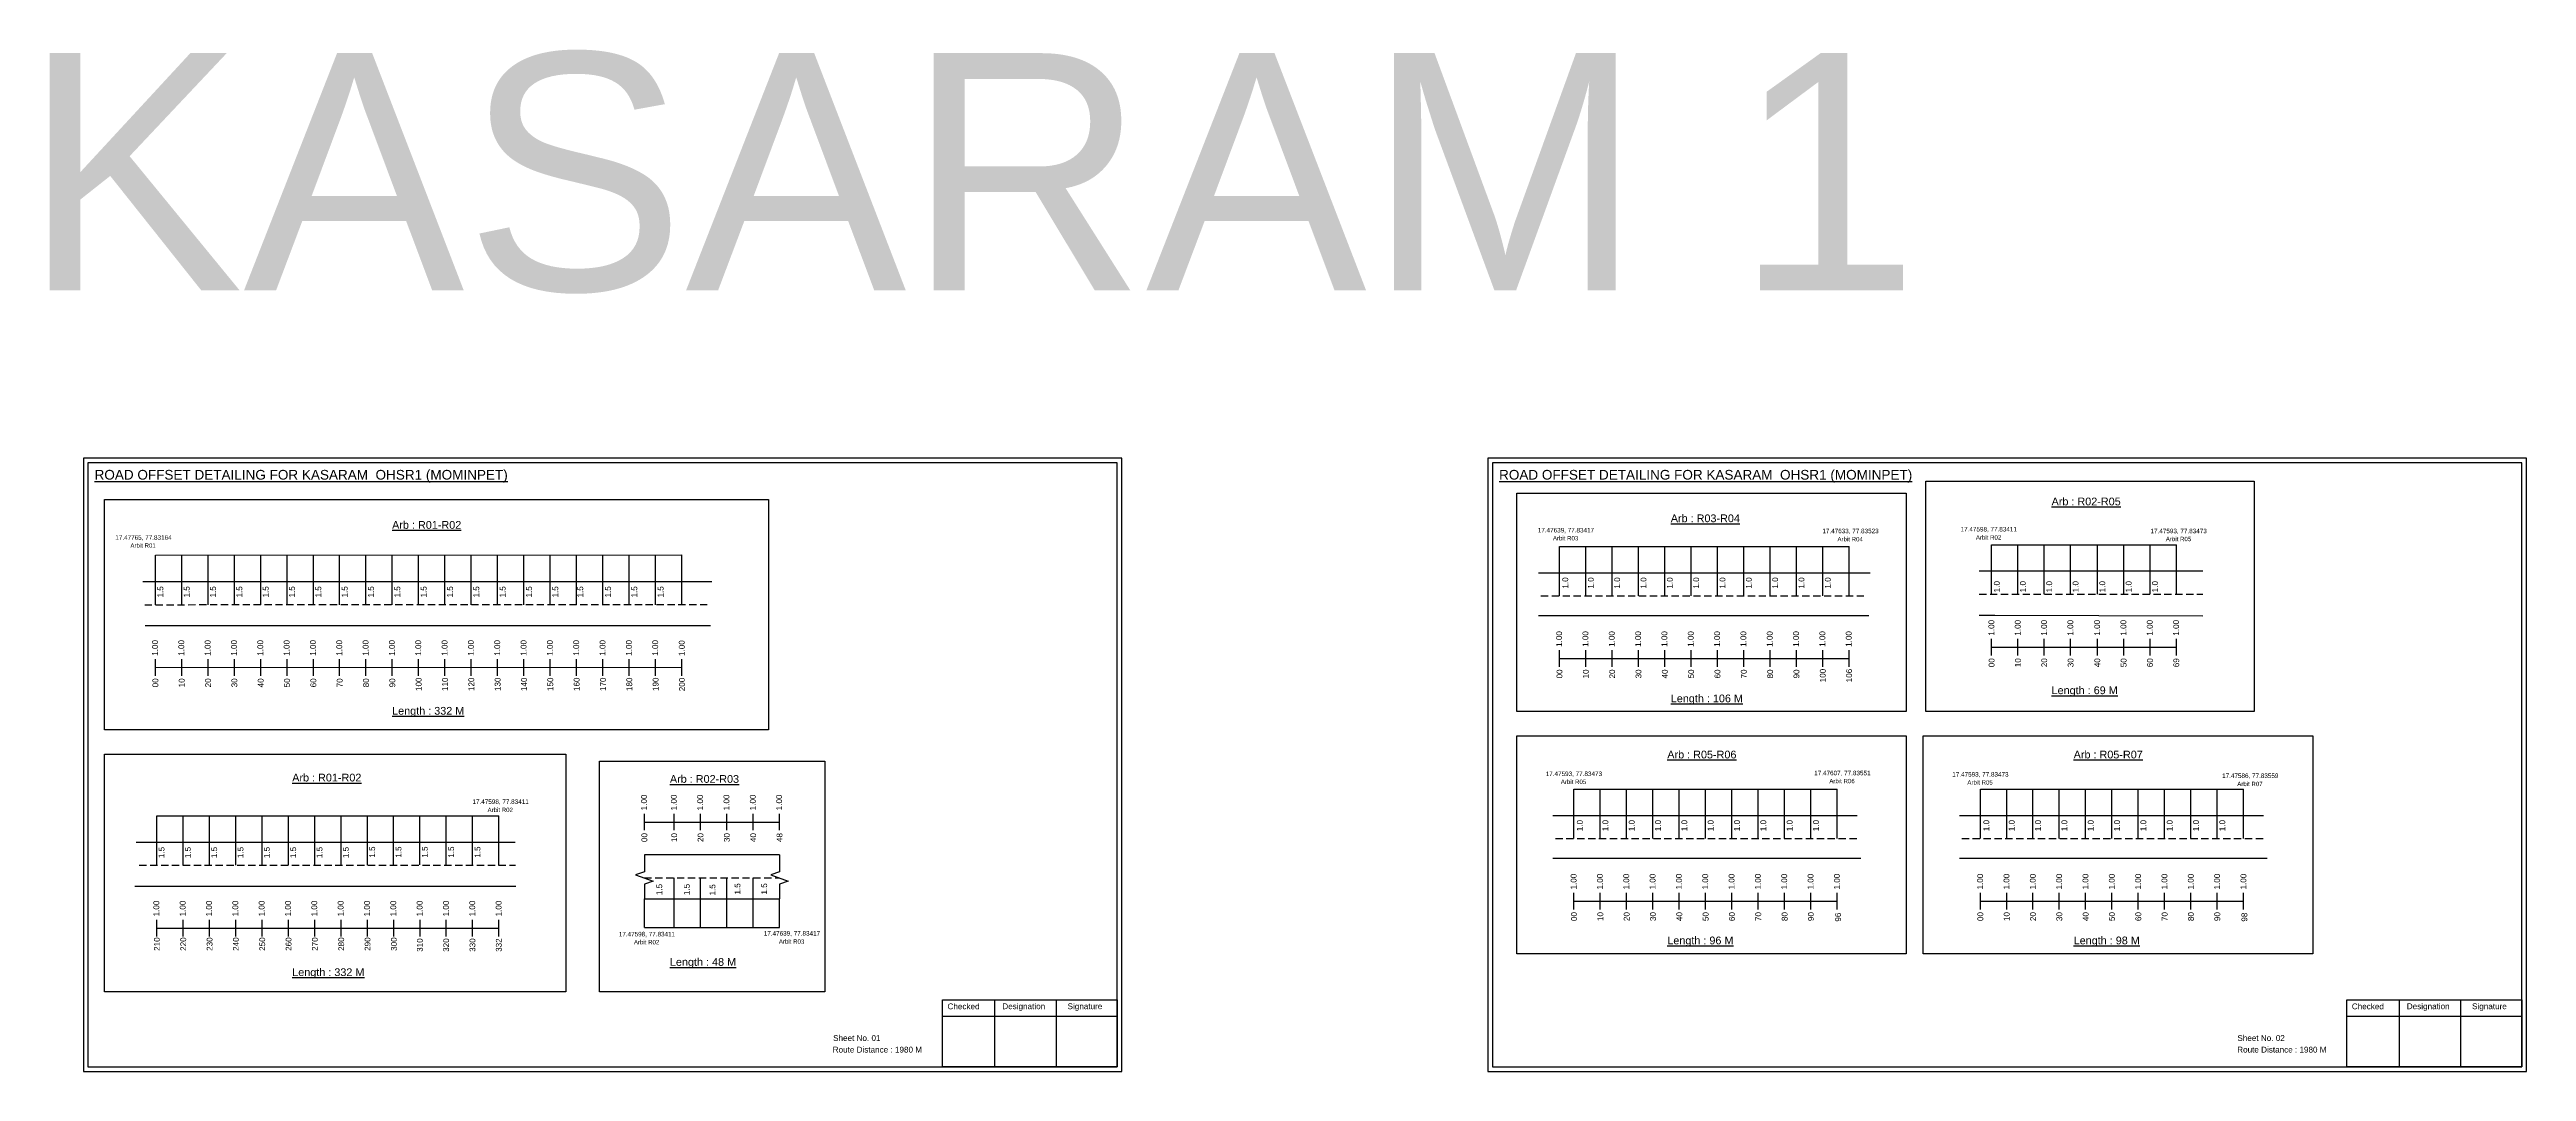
# Model space of a CAD drawing. Header units: inches. Extents: x 2512 to 6592, y 164 to 3090.
# Drawn here: x 2536 to 3815, y 954 to 1482 of the extents above; entities that cross this region are included whole.
import ezdxf

# ---------------------------------------------------------------- set-up
doc = ezdxf.new("R2010")
doc.units = ezdxf.units.IN
doc.header["$MEASUREMENT"] = 0
doc.linetypes.add('DASHED2', pattern=[0.375, 0.25, -0.125])
for name, color, linetype in [('PDF_Geometry', 7, 'Continuous'), ('PDF_Text', 5, 'Continuous'), ('pipe', 5, 'Continuous')]:
    doc.layers.add(name, color=color, linetype=linetype)
doc.styles.add('PDF Arial', font='arial.ttf')
doc.styles.get("Standard").update_dxf_attribs({"font": 'arial.ttf'})

msp = doc.modelspace()

# ---------------------------------------------------------------- linework, layer by layer
at = {"color": 5}
for p, q in [((2590.2, 1221), (2862.2, 1221.2)), ((3315.5, 1225.6), (3465.1, 1225.6)), ((3538.7, 1226.4), (3634.2, 1226.4)), ((3323, 1100.3), (3459, 1100.3)), ((3532.9, 1100.3), (3668.9, 1100.3)), ((2590.9, 1086.5), (2767.7, 1086.5)), ((2842.8, 1028.8), (2912.6, 1028.8))]:
    msp.add_line(p, q, dxfattribs=at)
for p, q in [((2590.2, 1195.5), (2590.2, 1221.1)), ((2603.8, 1195.5), (2603.8, 1221.1)), ((2617.4, 1195.5), (2617.4, 1221.1)), ((2631, 1195.5), (2631, 1221.1)), ((2644.6, 1195.5), (2644.6, 1221.1)), ((2658.2, 1195.5), (2658.2, 1221.1)), ((2671.8, 1195.5), (2671.8, 1221.1)), ((2685.4, 1195.5), (2685.4, 1221.1)), ((2699, 1195.5), (2699, 1221.1)), ((2712.6, 1195.5), (2712.6, 1221.1)), ((2726.2, 1195.5), (2726.2, 1221.1)), ((2739.8, 1195.5), (2739.8, 1221.1)), ((2753.4, 1195.5), (2753.4, 1221.1)), ((2767, 1195.5), (2767, 1221.1)), ((2780.6, 1195.5), (2780.6, 1221.1)), ((2794.2, 1195.5), (2794.2, 1221.1)), ((2807.8, 1195.5), (2807.8, 1221.1)), ((2821.4, 1195.5), (2821.4, 1221.1)), ((2835, 1195.5), (2835, 1221.1)), ((2848.6, 1195.5), (2848.6, 1221.1)), ((2862.2, 1195.7), (2862.2, 1221.2)), ((3315.5, 1200.1), (3315.5, 1225.6)), ((3329.1, 1200.1), (3329.1, 1225.6)), ((3342.7, 1200.1), (3342.7, 1225.6)), ((3356.3, 1200.1), (3356.3, 1225.6)), ((3369.9, 1200.1), (3369.9, 1225.6)), ((3383.5, 1200.1), (3383.5, 1225.6)), ((3397.1, 1200.1), (3397.1, 1225.6)), ((3410.7, 1200.1), (3410.7, 1225.6)), ((3424.3, 1200.1), (3424.3, 1225.6)), ((3437.9, 1200.1), (3437.9, 1225.6)), ((3451.5, 1200.1), (3451.5, 1225.6)), ((3465.1, 1200.1), (3465.1, 1225.6)), ((3538.7, 1200.9), (3538.7, 1226.4)), ((3552.3, 1200.9), (3552.3, 1226.4)), ((3565.9, 1200.9), (3565.9, 1226.4)), ((3579.5, 1200.9), (3579.5, 1226.4)), ((3593.4, 1200.9), (3593.4, 1226.4)), ((3607, 1200.9), (3607, 1226.4)), ((3620.6, 1200.9), (3620.6, 1226.4)), ((3634.2, 1200.9), (3634.2, 1226.4)), ((2583.8, 1207.4), (2877.6, 1207.4)), ((3304.6, 1212), (3476, 1212)), ((3647.8, 1212.8), (3532.3, 1212.8)), ((3532.3, 1190.1), (3540.4, 1190.1)), ((3540.4, 1190.1), (3647.8, 1189.8)), ((2585, 1184.8), (2877, 1184.8)), ((3475.3, 1189.8), (3304.6, 1189.8)), ((3323, 1074.8), (3323, 1100.3)), ((3336.6, 1074.8), (3336.6, 1100.3)), ((3350.2, 1074.8), (3350.2, 1100.3)), ((3363.8, 1074.8), (3363.8, 1100.3)), ((3377.4, 1074.8), (3377.4, 1100.3)), ((3391, 1074.8), (3391, 1100.3)), ((3404.6, 1074.8), (3404.6, 1100.3)), ((3418.2, 1074.8), (3418.2, 1100.3)), ((3431.8, 1074.8), (3431.8, 1100.3)), ((3445.4, 1074.8), (3445.4, 1100.3)), ((3459, 1074.8), (3459, 1100.3)), ((3532.9, 1074.8), (3532.9, 1100.3)), ((3546.5, 1074.8), (3546.5, 1100.3)), ((3560.1, 1074.8), (3560.1, 1100.3)), ((3573.7, 1074.8), (3573.7, 1100.3)), ((3587.3, 1074.8), (3587.3, 1100.3)), ((3600.9, 1074.8), (3600.9, 1100.3)), ((3614.5, 1074.8), (3614.5, 1100.3)), ((3628.1, 1074.8), (3628.1, 1100.3)), ((3641.7, 1074.8), (3641.7, 1100.3)), ((3655.3, 1074.8), (3655.3, 1100.3)), ((3668.9, 1074.8), (3668.9, 1100.3)), ((2590.9, 1060.9), (2590.9, 1086.5)), ((2604.5, 1060.9), (2604.5, 1086.5)), ((2618.1, 1060.9), (2618.1, 1086.5)), ((2631.7, 1060.9), (2631.7, 1086.5)), ((2645.3, 1060.9), (2645.3, 1086.5)), ((2658.9, 1060.9), (2658.9, 1086.5)), ((2672.5, 1060.9), (2672.5, 1086.5)), ((2686.1, 1060.9), (2686.1, 1086.5)), ((2699.7, 1060.9), (2699.7, 1086.5)), ((2713.2, 1061.1), (2713.2, 1086.6)), ((2726.8, 1061.1), (2726.8, 1086.6)), ((2740.4, 1061.1), (2740.4, 1086.6)), ((2754, 1061.1), (2754, 1086.6)), ((2767.7, 1060.9), (2767.7, 1086.5)), ((3312.1, 1086.7), (3469.3, 1086.7)), ((3522.1, 1086.7), (3679.2, 1086.7)), ((2580.2, 1072.8), (2776, 1072.8)), ((2912.6, 1066.3), (2842.8, 1066.3)), ((3471.1, 1064.5), (3312.1, 1064.5)), ((3681, 1064.5), (3522.1, 1064.5)), ((2579.6, 1050.1), (2776.4, 1050.2)), ((2858.2, 1028.8), (2858.2, 1054.4)), ((2871.8, 1028.8), (2871.8, 1054.4)), ((2885.4, 1028.8), (2885.4, 1054.4)), ((2899, 1028.8), (2899, 1054.4)), ((2842.8, 1043.6), (2912.6, 1043.6)), ((2842.8, 1028.8), (2842.8, 1043.6)), ((2912.6, 1028.8), (2912.6, 1043.6))]:
    msp.add_line(p, q)
at = {"linetype": 'DASHED2', "ltscale": 15}
for p, q in [((2584.7, 1195.5), (2875.3, 1195.6)), ((3305.9, 1200.1), (3473.5, 1200.1)), ((3532.3, 1200.9), (3647.8, 1200.9)), ((3313.4, 1074.8), (3469.3, 1074.8)), ((3523.3, 1074.8), (3679.2, 1074.8)), ((2581.9, 1060.9), (2776.2, 1060.9)), ((2842.8, 1054.4), (2912.6, 1054.4))]:
    msp.add_line(p, q, dxfattribs=at)
at = {"color": 217, "true_color": 0x93278f}
for p, q in [((3538.7, 1169.2), (3538.7, 1177.8)), ((3552.3, 1169.2), (3552.3, 1177.8)), ((3565.9, 1169.2), (3565.9, 1177.8)), ((3579.5, 1169.2), (3579.5, 1177.8)), ((3593.4, 1169.2), (3593.4, 1177.8)), ((3607, 1169.2), (3607, 1177.8)), ((3620.6, 1169.2), (3620.6, 1177.8)), ((3634.2, 1169.2), (3634.2, 1177.8)), ((2590.2, 1158.8), (2590.2, 1167.4)), ((2603.8, 1158.8), (2603.8, 1167.4)), ((2617.4, 1158.8), (2617.4, 1167.4)), ((2631, 1158.8), (2631, 1167.4)), ((2644.6, 1158.8), (2644.6, 1167.4)), ((2658.2, 1158.8), (2658.2, 1167.4)), ((2671.8, 1158.8), (2671.8, 1167.4)), ((2685.4, 1158.8), (2685.4, 1167.4)), ((2699, 1158.8), (2699, 1167.4)), ((2712.6, 1158.8), (2712.6, 1167.4)), ((2726.2, 1158.8), (2726.2, 1167.4)), ((2739.8, 1158.8), (2739.8, 1167.4)), ((2753.4, 1158.8), (2753.4, 1167.4)), ((2767, 1158.8), (2767, 1167.4)), ((2780.6, 1158.8), (2780.6, 1167.4)), ((2794.2, 1158.8), (2794.2, 1167.4)), ((2807.8, 1158.8), (2807.8, 1167.4)), ((2821.4, 1158.8), (2821.4, 1167.4)), ((2835, 1158.8), (2835, 1167.4)), ((2848.6, 1158.8), (2848.6, 1167.4)), ((2862.2, 1158.7), (2862.2, 1167.3)), ((3315.5, 1163.4), (3315.5, 1172)), ((3315.5, 1167.7), (3465.1, 1167.7)), ((3329.1, 1163.4), (3329.1, 1172)), ((3342.7, 1163.4), (3342.7, 1172)), ((3356.3, 1163.4), (3356.3, 1172)), ((3369.9, 1163.4), (3369.9, 1172)), ((3383.5, 1163.4), (3383.5, 1172)), ((3397.1, 1163.4), (3397.1, 1172)), ((3410.7, 1163.4), (3410.7, 1172)), ((3424.3, 1163.4), (3424.3, 1172)), ((3437.9, 1163.4), (3437.9, 1172)), ((3451.5, 1163.4), (3451.5, 1172)), ((3465.1, 1163.4), (3465.1, 1172)), ((3538.7, 1173.5), (3634.2, 1173.5)), ((2590.2, 1163.1), (2862.2, 1163.2)), ((2842.8, 1079), (2842.8, 1087.5)), ((2842.8, 1083.2), (2912.6, 1083.2)), ((2858.2, 1079), (2858.2, 1087.5)), ((2871.8, 1079), (2871.8, 1087.5)), ((2885.4, 1079), (2885.4, 1087.5)), ((2899, 1079), (2899, 1087.5)), ((2912.6, 1079), (2912.6, 1087.5)), ((3323, 1038.1), (3323, 1046.7)), ((3323, 1042.4), (3459, 1042.4)), ((3336.6, 1038.1), (3336.6, 1046.7)), ((3350.2, 1038.1), (3350.2, 1046.7)), ((3363.8, 1038.1), (3363.8, 1046.7)), ((3377.4, 1038.1), (3377.4, 1046.7)), ((3391, 1038.1), (3391, 1046.7)), ((3404.6, 1038.1), (3404.6, 1046.7)), ((3418.2, 1038.1), (3418.2, 1046.7)), ((3431.8, 1038.1), (3431.8, 1046.7)), ((3445.4, 1038.1), (3445.4, 1046.7)), ((3459, 1038.1), (3459, 1046.7)), ((3532.9, 1038.1), (3532.9, 1046.7)), ((3532.9, 1042.4), (3668.9, 1042.4)), ((3546.5, 1038.1), (3546.5, 1046.7)), ((3560.1, 1038.1), (3560.1, 1046.7)), ((3573.7, 1038.1), (3573.7, 1046.7)), ((3587.3, 1038.1), (3587.3, 1046.7)), ((3600.9, 1038.1), (3600.9, 1046.7)), ((3614.5, 1038.1), (3614.5, 1046.7)), ((3628.1, 1038.1), (3628.1, 1046.7)), ((3641.7, 1038.1), (3641.7, 1046.7)), ((3655.3, 1038.1), (3655.3, 1046.7)), ((3668.9, 1038.1), (3668.9, 1046.7)), ((2590.9, 1024.2), (2590.9, 1032.8)), ((2590.9, 1028.5), (2767.7, 1028.5)), ((2604.5, 1024.2), (2604.5, 1032.8)), ((2618.1, 1024.2), (2618.1, 1032.8)), ((2631.7, 1024.2), (2631.7, 1032.8)), ((2645.3, 1024.2), (2645.3, 1032.8)), ((2658.9, 1024.2), (2658.9, 1032.8)), ((2672.5, 1024.2), (2672.5, 1032.8)), ((2686.1, 1024.2), (2686.1, 1032.8)), ((2699.7, 1024.2), (2699.7, 1032.8)), ((2713.3, 1024.2), (2713.3, 1032.8)), ((2726.9, 1024.2), (2726.9, 1032.8)), ((2740.5, 1024.2), (2740.5, 1032.8)), ((2754.1, 1024.2), (2754.1, 1032.8)), ((2767.7, 1024.2), (2767.7, 1032.8))]:
    msp.add_line(p, q, dxfattribs=at)
for points in [[(3504.8, 1259.3), (3674.4, 1259.3), (3674.4, 1140.4), (3504.8, 1140.4)], [(2564, 1249.8), (2906.9, 1249.8), (2906.9, 1130.8), (2564, 1130.8)], [(3293.4, 1253.1), (3494.6, 1253.1), (3494.6, 1140.4), (3293.4, 1140.4)], [(3293.4, 1127.8), (3494.6, 1127.8), (3494.6, 1015.1), (3293.4, 1015.1)], [(3503.4, 1127.8), (3704.6, 1127.8), (3704.6, 1015.1), (3503.4, 1015.1)], [(2819.7, 1114.7), (2936.1, 1114.7), (2936.1, 995.5), (2819.7, 995.5)]]:
    msp.add_lwpolyline(points, close=True)
at = {"linetype": 'Continuous'}
for points in [[(2842.8, 1066.3), (2842.8, 1057.6), (2838.3, 1056), (2847.3, 1052.7), (2842.8, 1051.1), (2842.8, 1043.6)], [(2912.6, 1066.3), (2912.6, 1057.6), (2908.1, 1056), (2917.1, 1052.7), (2912.6, 1051.1), (2912.6, 1043.6)]]:
    msp.add_lwpolyline(points, dxfattribs=at)
at = {"layer": 'PDF_Geometry'}
for points in [[(2553, 1271.2), (2553, 954.4), (3089.5, 954.4), (3089.5, 1271.2)], [(2555.4, 1268.8), (2555.4, 956.9), (3087.1, 956.9), (3087.1, 1268.8)], [(3278.5, 1271.2), (3278.5, 954.4), (3815, 954.4), (3815, 1271.2)], [(3280.9, 1268.8), (3280.9, 956.9), (3812.6, 956.9), (3812.6, 1268.8)]]:
    msp.add_lwpolyline(points, close=True, dxfattribs=at)
at = {"layer": 'PDF_Geometry', "color": 242, "true_color": 0xcc1f26}
for points in [[(3087.1, 956.8), (2996.8, 956.8), (2996.8, 991.4), (3087.1, 991.4)], [(3812.6, 956.8), (3722.2, 956.8), (3722.2, 991.4), (3812.6, 991.4)]]:
    msp.add_lwpolyline(points, close=True, dxfattribs=at)
for points in [[(3023.7, 991.4), (3023.7, 956.8)], [(3055.5, 991.4), (3055.5, 956.8)], [(3749.2, 991.4), (3749.2, 956.8)], [(3780.9, 991.4), (3780.9, 956.8)], [(2996.8, 983), (3087.1, 983)], [(3722.2, 983), (3812.6, 983)]]:
    msp.add_lwpolyline(points, dxfattribs=at)
at = {"layer": 'pipe', "color": 0}
msp.add_lwpolyline([(2564, 1118.3), (2802.3, 1118.3), (2802.3, 995.5), (2564, 995.5)], close=True, dxfattribs=at)

# ---------------------------------------------------------------- texts
for s, height, p in [('KASARAM 1', 122.54, (2521.5, 1357.8)), ('Sheet No. 01', 3, (2940.3, 970.2)), ('Sheet No. 02', 3, (3665.7, 970.2)), ('Route Distance : 1980 M', 3, (2940.1, 964.2)), ('Route Distance : 1980 M', 3, (3665.6, 964.2))]:
    msp.add_text(s, height=height).set_placement(p)
at = {"color": 242, "true_color": 0xcd2027}
for s, height, p in [('%%UROAD OFFSET DETAILING FOR KASARAM  OHSR1 (MOMINPET)', 5, (2558.8, 1260.1)), ('%%UROAD OFFSET DETAILING FOR KASARAM  OHSR1 (MOMINPET)', 5, (3284.3, 1260.1)), ('%%UArb : R03-R04', 4, (3373, 1238.1)), ('%%UArb : R02-R05', 4, (3569.7, 1246.8)), ('%%UArb : R01-R02', 4, (2712.5, 1234.7)), ('%%ULength : 69 M', 4, (3569.7, 1149.3)), ('%%ULength : 332 M', 4, (2712.5, 1138.7)), ('%%ULength : 106 M', 4, (3373, 1145.1)), ('%%UArb : R05-R06', 4, (3371.2, 1116.1)), ('%%UArb : R05-R07', 4, (3581.1, 1116.1)), ('%%UArb : R01-R02', 4, (2660.9, 1104.2)), ('%%UArb : R02-R03', 4, (2856, 1103.5)), ('%%ULength : 96 M', 4, (3371.2, 1020.1)), ('%%ULength : 98 M', 4, (3581.1, 1020.1)), ('%%ULength : 48 M', 4, (2856, 1009)), ('%%ULength : 332 M', 4, (2660.9, 1003.7))]:
    msp.add_text(s, height=height, dxfattribs=at).set_placement(p)
at = {"color": 5}
for s, height, p in [('17.47765, 77.83164', 2.34, (2569.5, 1229)), ('17.47639, 77.83417', 2.34, (3304.3, 1232.8)), ('Arbit R03', 2.25, (3312.1, 1228.7)), ('17.47633, 77.83523', 2.34, (3451.3, 1232.4)), ('Arbit R04', 2.25, (3459.1, 1228.2)), ('17.47598, 77.83411', 2.34, (3522.7, 1233.3)), ('Arbit R02', 2.25, (3530.6, 1229.1)), ('17.47593, 77.83473', 2.34, (3620.8, 1232.4)), ('Arbit R05', 2.25, (3628.7, 1228.3)), ('Arbit R01', 2.25, (2577.3, 1224.9)), ('17.47593, 77.83473', 2.34, (3308.4, 1107)), ('Arbit R05', 2.25, (3316.2, 1102.9)), ('17.47607, 77.83551', 2.34, (3447.1, 1107.4)), ('Arbit R06', 2.25, (3454.9, 1103.3)), ('17.47593, 77.83473', 2.34, (3518.4, 1106.7)), ('Arbit R05', 2.25, (3526.2, 1102.6)), ('17.47586, 77.83559', 2.34, (3657.8, 1106)), ('Arbit R07', 2.25, (3665.6, 1101.8)), ('17.47598, 77.83411', 2.34, (2754, 1092.6)), ('Arbit R02', 2.25, (2761.8, 1088.4)), ('17.47598, 77.83411', 2.34, (2829.6, 1024.2)), ('17.47639, 77.83417', 2.34, (2904.5, 1024.6)), ('Arbit R02', 2.25, (2837.4, 1020.1)), ('Arbit R03', 2.25, (2912.3, 1020.4))]:
    msp.add_text(s, height=height, dxfattribs=at).set_placement(p)
for s, p in [('1.5', (2594.3, 1199.2)), ('1.5', (2607.9, 1199.2)), ('1.5', (2621.5, 1199.2)), ('1.5', (2635.1, 1199.2)), ('1.5', (2648.7, 1199.2)), ('1.5', (2662.3, 1199.2)), ('1.5', (2675.9, 1199.2)), ('1.5', (2689.5, 1199.2)), ('1.5', (2703.1, 1199.2)), ('1.5', (2716.7, 1199.2)), ('1.5', (2730.3, 1199.2)), ('1.5', (2743.9, 1199.2)), ('1.5', (2757.5, 1199.2)), ('1.5', (2771.1, 1199.2)), ('1.5', (2784.7, 1199.2)), ('1.5', (2798.3, 1199.2)), ('1.5', (2811.2, 1199.2)), ('1.5', (2825.5, 1199.2)), ('1.5', (2839.1, 1199.2)), ('1.5', (2852.7, 1199.2)), ('1.0', (3320, 1203.8)), ('1.0', (3333.2, 1203.8)), ('1.0', (3346.8, 1203.8)), ('1.0', (3360.4, 1203.8)), ('1.0', (3374, 1203.8)), ('1.0', (3387.6, 1203.8)), ('1.0', (3401.2, 1203.8)), ('1.0', (3414.8, 1203.8)), ('1.0', (3428.4, 1203.8)), ('1.0', (3442, 1203.8)), ('1.0', (3455.6, 1203.8)), ('1.0', (3542.9, 1201.9)), ('1.0', (3556.4, 1201.9)), ('1.0', (3570, 1201.9)), ('1.0', (3583.6, 1201.9)), ('1.0', (3597.4, 1201.9)), ('1.0', (3611, 1201.9)), ('1.0', (3624.6, 1201.9)), ('1.0', (3327.5, 1078.5)), ('1.0', (3340.7, 1078.5)), ('1.0', (3354.3, 1078.5)), ('1.0', (3367.9, 1078.5)), ('1.0', (3381.5, 1078.5)), ('1.0', (3395.1, 1078.5)), ('1.0', (3408.7, 1078.5)), ('1.0', (3422.3, 1078.5)), ('1.0', (3435.9, 1078.5)), ('1.0', (3449.5, 1078.5)), ('1.0', (3537.5, 1078.5)), ('1.0', (3550.6, 1078.5)), ('1.0', (3564.2, 1078.5)), ('1.0', (3577.8, 1078.5)), ('1.0', (3591.4, 1078.5)), ('1.0', (3605, 1078.5)), ('1.0', (3618.6, 1078.5)), ('1.0', (3632.2, 1078.5)), ('1.0', (3645.8, 1078.5)), ('1.0', (3659.4, 1078.5)), ('1.5', (2594.9, 1064.6)), ('1.5', (2608.5, 1064.6)), ('1.5', (2622.1, 1064.6)), ('1.5', (2635.7, 1064.6)), ('1.5', (2649.3, 1064.6)), ('1.5', (2662.9, 1064.6)), ('1.5', (2676.5, 1064.6)), ('1.5', (2690.1, 1064.6)), ('1.5', (2703.7, 1064.8)), ('1.5', (2717.3, 1064.8)), ('1.5', (2730.9, 1064.8)), ('1.5', (2744.5, 1064.8)), ('1.5', (2758.1, 1064.8)), ('1.5', (2852, 1045.5)), ('1.5', (2866.2, 1045.5)), ('1.5', (2879.5, 1045.3)), ('1.5', (2892.4, 1045.8)), ('1.5', (2906.2, 1045.8))]:
    msp.add_text(s, height=3, rotation=90).set_placement(p)
at = {"color": 217, "true_color": 0x93278f}
for s, p in [('1.00', (2591.5, 1169.1)), ('1.00', (2605.1, 1169.1)), ('1.00', (2618.7, 1169.1)), ('1.00', (2632.3, 1169.1)), ('1.00', (2645.9, 1169.1)), ('1.00', (2659.5, 1169.1)), ('1.00', (2673.1, 1169.1)), ('1.00', (2686.7, 1169.1)), ('1.00', (2700.3, 1169.1)), ('1.00', (2713.9, 1169.1)), ('1.00', (2727.5, 1169.1)), ('1.00', (2741.1, 1169.1)), ('1.00', (2754.7, 1169.1)), ('1.00', (2768.3, 1169.1)), ('1.00', (2781.9, 1169.1)), ('1.00', (2795.5, 1169.1)), ('1.00', (2809.1, 1169.1)), ('1.00', (2822.7, 1169.1)), ('1.00', (2836.3, 1169.1)), ('1.00', (2849.9, 1169.1)), ('1.00', (3316.8, 1173.7)), ('1.00', (3330.4, 1173.7)), ('1.00', (3344, 1173.7)), ('1.00', (3357.6, 1173.7)), ('1.00', (3371.2, 1173.7)), ('1.00', (3384.8, 1173.7)), ('1.00', (3398.4, 1173.7)), ('1.00', (3412, 1173.7)), ('1.00', (3425.6, 1173.7)), ('1.00', (3439.2, 1173.7)), ('1.00', (3452.8, 1173.7)), ('1.00', (3466.4, 1173.7)), ('1.00', (3540.1, 1179.5)), ('1.00', (3553.7, 1179.5)), ('1.00', (3567.3, 1179.5)), ('1.00', (3580.9, 1179.5)), ('1.00', (3594.7, 1179.5)), ('1.00', (3608.3, 1179.5)), ('1.00', (3621.9, 1179.5)), ('1.00', (3635.5, 1179.5)), ('1.00', (2863.6, 1169)), ('00', (3540.2, 1163.2)), ('10', (3553.8, 1163.2)), ('20', (3567.4, 1163.2)), ('30', (3581, 1163.2)), ('40', (3594.8, 1163.2)), ('50', (3608.4, 1163.2)), ('60', (3622, 1163.2)), ('69', (3635.6, 1163.2)), ('00', (2591.7, 1152.8)), ('10', (2605.3, 1152.8)), ('20', (2618.9, 1152.8)), ('30', (2632.5, 1152.8)), ('40', (2646.1, 1152.8)), ('50', (2659.7, 1152.8)), ('60', (2673.3, 1152.8)), ('70', (2686.9, 1152.8)), ('80', (2700.5, 1152.8)), ('90', (2714.1, 1152.8)), ('100', (2727.7, 1150.9)), ('110', (2741.3, 1150.9)), ('120', (2754.9, 1150.9)), ('130', (2768.5, 1150.9)), ('140', (2782.1, 1150.9)), ('150', (2795.7, 1150.9)), ('160', (2809.3, 1150.9)), ('170', (2822.9, 1150.9)), ('180', (2836.5, 1150.9)), ('190', (2850.1, 1150.9)), ('200', (2863.7, 1150.8)), ('00', (3317, 1157.4)), ('10', (3330.6, 1157.4)), ('20', (3344.2, 1157.4)), ('30', (3357.8, 1157.4)), ('40', (3371.4, 1157.4)), ('50', (3385, 1157.4)), ('60', (3398.6, 1157.4)), ('70', (3412.2, 1157.4)), ('80', (3425.8, 1157.4)), ('90', (3439.4, 1157.4)), ('100', (3453, 1155.4)), ('106', (3466.6, 1155.4)), ('1.00', (2844.1, 1089.3)), ('1.00', (2859.5, 1089.3)), ('1.00', (2873.1, 1089.3)), ('1.00', (2886.7, 1089.3)), ('1.00', (2900.3, 1089.3)), ('1.00', (2913.9, 1089.3)), ('00', (2844.3, 1072.9)), ('10', (2859.7, 1072.9)), ('20', (2873.3, 1072.9)), ('30', (2886.9, 1072.9)), ('40', (2900.5, 1072.9)), ('48', (2914.1, 1072.9)), ('1.00', (3324.3, 1048.4)), ('1.00', (3337.9, 1048.4)), ('1.00', (3351.5, 1048.4)), ('1.00', (3365.1, 1048.4)), ('1.00', (3378.7, 1048.4)), ('1.00', (3392.3, 1048.4)), ('1.00', (3405.9, 1048.4)), ('1.00', (3419.5, 1048.4)), ('1.00', (3433.1, 1048.4)), ('1.00', (3446.7, 1048.4)), ('1.00', (3460.3, 1048.4)), ('1.00', (3534.3, 1048.4)), ('1.00', (3547.9, 1048.4)), ('1.00', (3561.5, 1048.4)), ('1.00', (3575.1, 1048.4)), ('1.00', (3588.7, 1048.4)), ('1.00', (3602.3, 1048.4)), ('1.00', (3615.9, 1048.4)), ('1.00', (3629.5, 1048.4)), ('1.00', (3643.1, 1048.4)), ('1.00', (3656.7, 1048.4)), ('1.00', (3670.3, 1048.4)), ('1.00', (2592.2, 1034.5)), ('1.00', (2605.8, 1034.5)), ('1.00', (2619.4, 1034.5)), ('1.00', (2633, 1034.5)), ('1.00', (2646.6, 1034.5)), ('1.00', (2660.2, 1034.5)), ('1.00', (2673.8, 1034.5)), ('1.00', (2687.4, 1034.5)), ('1.00', (2701, 1034.5)), ('1.00', (2714.6, 1034.5)), ('1.00', (2728.2, 1034.5)), ('1.00', (2741.8, 1034.5)), ('1.00', (2755.4, 1034.5)), ('1.00', (2769, 1034.5)), ('00', (3324.5, 1032.1)), ('10', (3338.1, 1032.1)), ('20', (3351.7, 1032.1)), ('30', (3365.3, 1032.1)), ('40', (3378.9, 1032.1)), ('50', (3392.5, 1032.1)), ('60', (3406.1, 1032.1)), ('70', (3419.7, 1032.1)), ('80', (3433.3, 1032.1)), ('90', (3446.9, 1032.1)), ('00', (3534.4, 1032.1)), ('10', (3548, 1032.1)), ('20', (3561.6, 1032.1)), ('30', (3575.2, 1032.1)), ('40', (3588.8, 1032.1)), ('50', (3602.4, 1032.1)), ('60', (3616, 1032.1)), ('70', (3629.6, 1032.1)), ('80', (3643.2, 1032.1)), ('90', (3656.8, 1032.1)), ('96', (3460.9, 1031.8)), ('98', (3670.8, 1031.8)), ('210', (2592.5, 1016.7)), ('220', (2606.1, 1016.7)), ('230', (2619.7, 1016.7)), ('240', (2633.3, 1016.7)), ('250', (2646.9, 1016.7)), ('260', (2660.5, 1016.7)), ('270', (2674.1, 1016.7)), ('280', (2687.7, 1016.7)), ('290', (2701.3, 1016.7)), ('300', (2714.9, 1016.7)), ('310', (2728.3, 1016.2)), ('320', (2741.9, 1016.2)), ('330', (2755.5, 1016.2)), ('332', (2769.1, 1016.2))]:
    msp.add_text(s, height=3, rotation=90, dxfattribs=at).set_placement(p)
at = {"layer": 'PDF_Text', "color": 7, "attachment_point": 7, "style": 'PDF Arial'}
for s, insert, char_height in [('Checked', (2999.4, 986.5), 3), ('Designation', (3027.7, 985.7), 3.001), ('Signature', (3061.4, 985.7), 3), ('Checked', (3724.8, 986.5), 3), ('Designation', (3753.2, 985.7), 3.001), ('Signature', (3786.9, 985.7), 3)]:
    msp.add_mtext(s, dxfattribs=dict(at, insert=insert, char_height=char_height))

doc.saveas('drawing.dxf')
